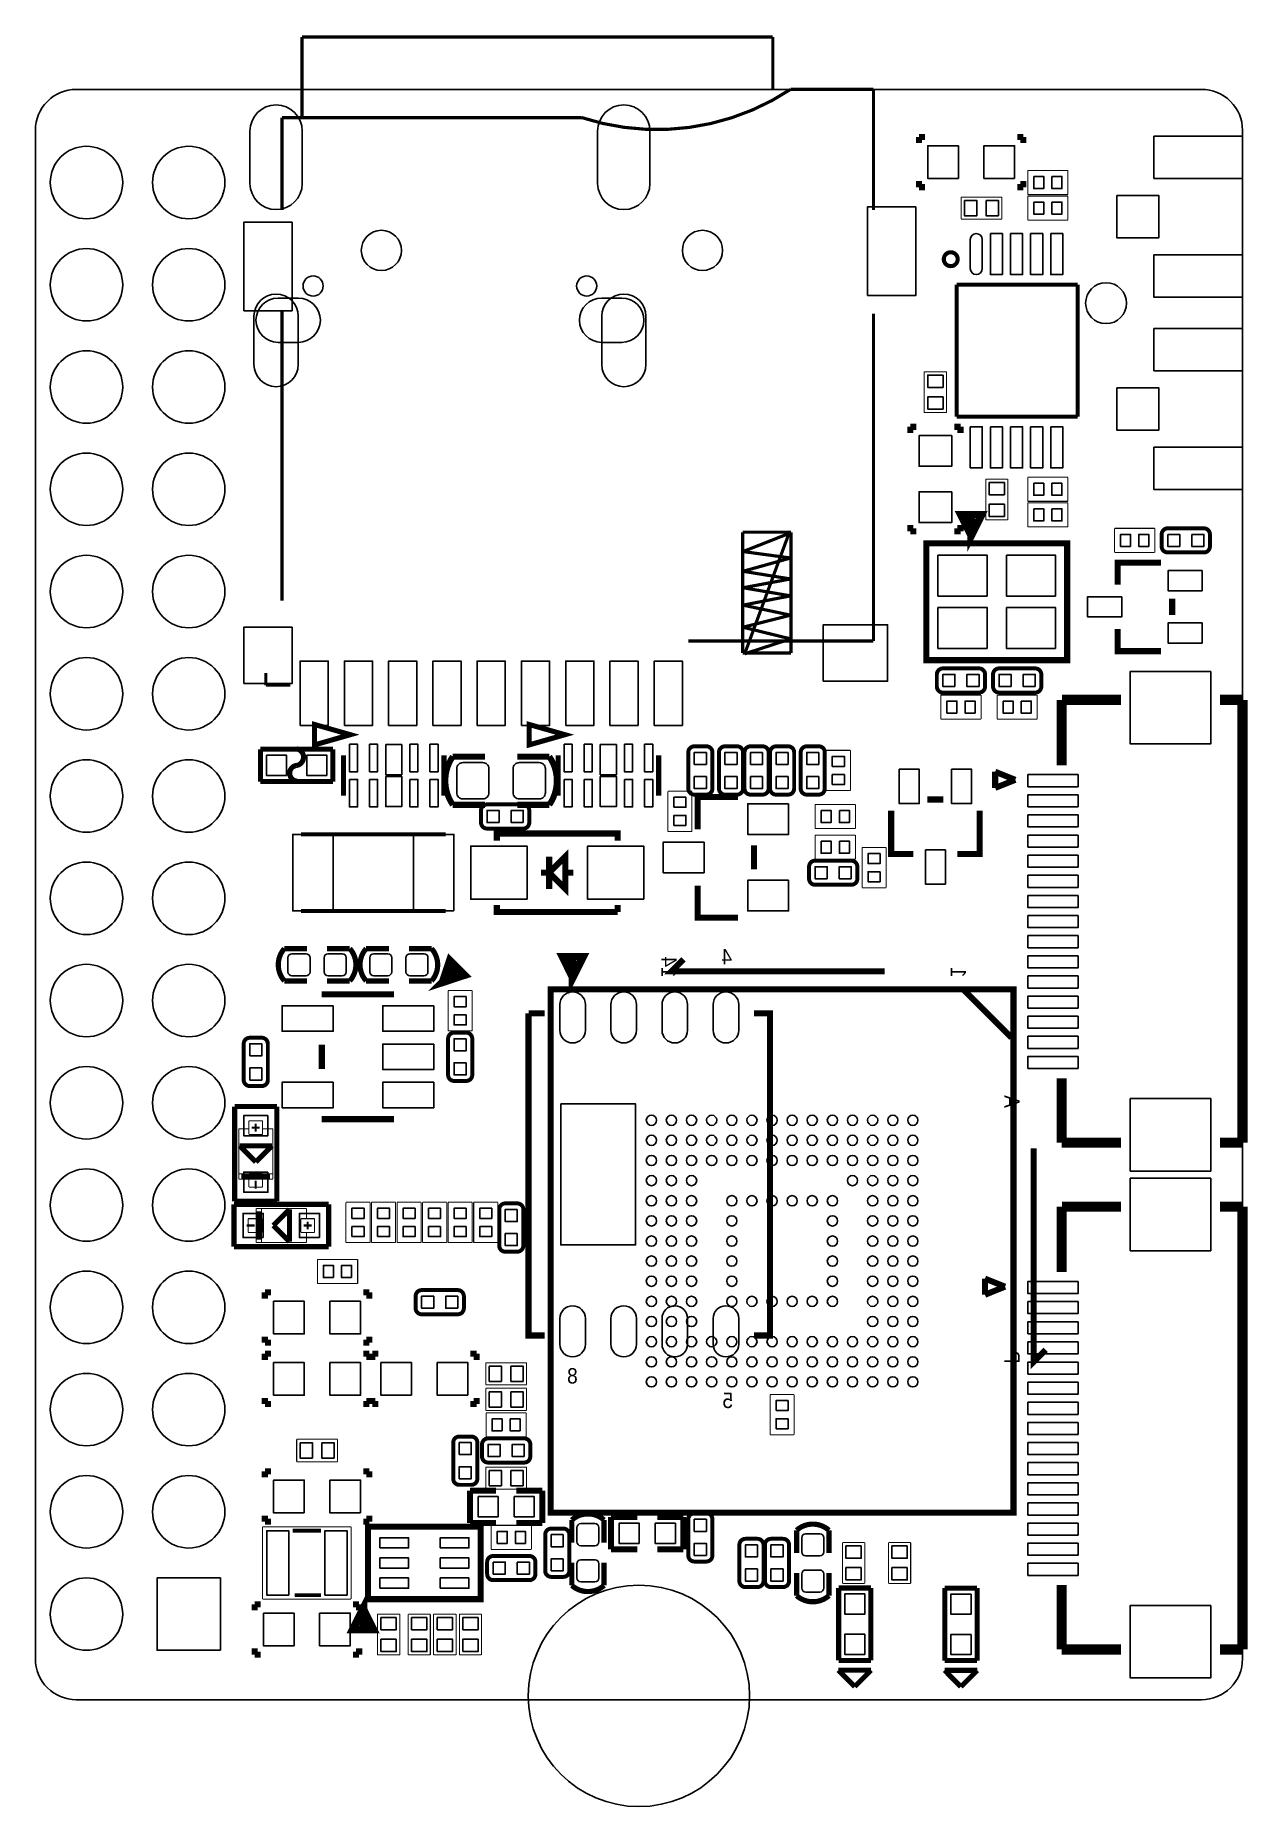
# Model space of a CAD drawing. Extents: x 269.9 to 300, y 285.8 to 329.8.
import ezdxf

# ---------------------------------------------------------------- set-up
doc = ezdxf.new("R2010")
doc.units = 0
for name, color, linetype in [('BG_OUTLINE', 5, 'CONTINUOUS'), ('PG_SILKSCREEN_BOTTOM', 171, 'CONTINUOUS'), ('PIN_BOTTOM', 150, 'CONTINUOUS')]:
    doc.layers.add(name, color=color, linetype=linetype)

msp = doc.modelspace()

# ---------------------------------------------------------------- texts
at = {"layer": 'PG_SILKSCREEN_BOTTOM', "text_generation_flag": 2, "width": 0.929333}
for s, p in [('4', (287.1724, 306.7177)), ('8', (283.337, 296.3037)), ('5', (287.1978, 295.6941))]:
    msp.add_text(s, height=0.381, dxfattribs=at).set_placement(p)
for s, p in [('14', (285.419038, 306.3875)), ('1', (292.608, 306.3875)), ('A', (293.9415, 303.149)), ('P', (293.9415, 296.799))]:
    msp.add_text(s, height=0.381, rotation=270, dxfattribs=at).set_placement(p)

# ---------------------------------------------------------------- linework, layer by layer
at = {"layer": 'BG_OUTLINE'}
msp.add_lwpolyline([(299.858938, 327.433686), (299.858938, 289.465766, -0.414214), (298.842938, 288.449766), (270.874998, 288.449766, -0.414214), (269.858998, 289.465766), (269.858998, 327.433686, -0.414214), (270.874998, 328.449686), (298.842938, 328.449686, -0.414214)], format="xyb", close=True, dxfattribs=at)
at = {"layer": 'PG_SILKSCREEN_BOTTOM'}
for points, const_width in [([(288.18586, 329.750166), (276.48662, 329.750166)], 0.07874), ([(276.48662, 329.750166), (276.48662, 327.789286)], 0.07874), ([(288.18586, 328.459846), (288.18586, 329.750166)], 0.07874), ([(290.68776, 325.449946), (290.68776, 328.449686)], 0.07874), ([(283.43606, 327.748646), (275.98624, 327.748646)], 0.07874), ([(275.98624, 327.748646), (275.98624, 325.449946)], 0.07874), ([(291.81806, 327.26884), (291.81806, 327.11644)], 0.1524), ([(291.97046, 327.26884), (291.81806, 327.26884)], 0.1524), ([(294.26154, 327.26884), (294.41394, 327.26884)], 0.1524), ([(294.41394, 327.26884), (294.41394, 327.11644)], 0.1524), ([(295.52138, 326.43572), (294.52062, 326.43572)], 0.0254), ([(294.52062, 326.43572), (294.52062, 325.83628)], 0.0254), ([(295.52138, 325.83628), (295.52138, 326.43572)], 0.0254), ([(291.81806, 326.01916), (291.81806, 326.17156)], 0.1524), ([(291.97046, 326.01916), (291.81806, 326.01916)], 0.1524), ([(294.26154, 326.01916), (294.41394, 326.01916)], 0.1524), ([(294.41394, 326.01916), (294.41394, 326.17156)], 0.1524), ([(293.878, 325.77532), (292.86454, 325.77532)], 0.0254), ([(292.86454, 325.77532), (292.86454, 325.22668)], 0.0254), ([(293.878, 325.22668), (293.878, 325.77532)], 0.0254), ([(294.52062, 325.83628), (295.52138, 325.83628)], 0.0254), ([(295.52138, 325.80072), (294.52062, 325.80072)], 0.0254), ([(294.52062, 325.80072), (294.52062, 325.20128)], 0.0254), ([(295.52138, 325.20128), (295.52138, 325.80072)], 0.0254), ([(292.86454, 325.22668), (293.878, 325.22668)], 0.0254), ([(294.52062, 325.20128), (295.52138, 325.20128)], 0.0254), ([(292.75786, 323.596), (295.76014, 323.596)], 0.1016), ([(292.75786, 320.31686), (292.75786, 323.596)], 0.1016), ([(295.76014, 323.596), (295.76014, 320.31686)], 0.1016), ([(275.98624, 322.948046), (275.98624, 315.749686)], 0.07874), ([(290.68776, 322.879466), (290.68776, 314.748926)], 0.07874), ([(291.9476, 321.437), (291.9476, 320.421)], 0.0254), ([(292.5064, 321.437), (291.9476, 321.437)], 0.0254), ([(292.5064, 320.421), (292.5064, 321.437)], 0.0254), ([(291.9476, 320.421), (292.5064, 320.421)], 0.0254), ([(295.76014, 320.31686), (292.75786, 320.31686)], 0.1016), ([(291.60216, 320.06794), (291.75456, 320.06794)], 0.1524), ([(291.60216, 319.91554), (291.60216, 320.06794)], 0.1524), ([(292.85184, 320.06794), (292.69944, 320.06794)], 0.1524), ([(292.85184, 319.91554), (292.85184, 320.06794)], 0.1524), ([(293.47668, 318.76746), (293.47668, 317.754)], 0.0254), ([(294.02532, 318.76746), (293.47668, 318.76746)], 0.0254), ([(294.02532, 317.754), (294.02532, 318.76746)], 0.0254), ([(295.52138, 318.81572), (294.52062, 318.81572)], 0.0254), ([(294.52062, 318.81572), (294.52062, 318.21628)], 0.0254), ([(295.52138, 318.21628), (295.52138, 318.81572)], 0.0254), ([(294.52062, 318.21628), (295.52138, 318.21628)], 0.0254), ([(295.52138, 318.18072), (294.52062, 318.18072)], 0.0254), ([(294.52062, 318.18072), (294.52062, 317.58128)], 0.0254), ([(295.52138, 317.58128), (295.52138, 318.18072)], 0.0254), ([(291.60216, 317.62446), (291.60216, 317.47206)], 0.1524), ([(293.11727, 317.37681), (292.86581, 317.87719), (293.36619, 317.87719), (293.11727, 317.37681), (293.11727, 317.77559)], 0.20066), ([(292.85184, 317.62446), (292.85184, 317.47206)], 0.1524), ([(293.47668, 317.754), (294.02532, 317.754)], 0.0254), ([(288.63798, 317.448946), (287.43656, 317.448946)], 0.07874), ([(287.43656, 317.448946), (287.43656, 314.449206)], 0.07874), ([(287.44672, 316.968886), (288.58718, 317.418466)], 0.07874), ([(288.58718, 317.418466), (287.48736, 314.428886)], 0.07874), ([(288.63798, 314.449206), (288.63798, 317.448946)], 0.07874), ([(291.60216, 317.47206), (291.75456, 317.47206)], 0.1524), ([(294.10152, 314.27166), (295.50106, 314.27166), (295.50106, 317.17234), (292.00094, 317.17234), (292.00094, 314.27166), (294.10152, 314.27166)], 0.1524), ([(292.85184, 317.47206), (292.69944, 317.47206)], 0.1524), ([(294.52062, 317.58128), (295.52138, 317.58128)], 0.0254), ([(297.68038, 317.54572), (296.67962, 317.54572)], 0.0254), ([(296.67962, 317.54572), (296.67962, 316.94628)], 0.0254), ([(297.68038, 316.94628), (297.68038, 317.54572)], 0.0254), ([(288.62782, 316.808866), (287.44672, 316.968886)], 0.07874), ([(287.44672, 316.478666), (288.62782, 316.808866)], 0.07874), ([(296.67962, 316.94628), (297.68038, 316.94628)], 0.0254), ([(297.83532, 316.69482), (296.75836, 316.69482), (296.75836, 316.14364)], 0.1524), ([(288.62782, 316.288166), (287.44672, 316.478666)], 0.07874), ([(287.44672, 316.069726), (288.62782, 316.288166)], 0.07874), ([(288.62782, 315.869066), (287.44672, 316.069726)], 0.07874), ([(287.44672, 315.637926), (288.62782, 315.869066)], 0.07874), ([(288.62782, 315.389006), (287.44672, 315.637926)], 0.07874), ([(298.10964, 315.39434), (298.10964, 315.79566)], 0.1524), ([(287.44672, 315.089286), (288.62782, 315.389006)], 0.07874), ([(288.62782, 314.799726), (287.44672, 315.089286)], 0.07874), ([(297.83532, 314.49518), (296.75836, 314.49518), (296.75836, 315.04636)], 0.1524), ([(290.68776, 314.748926), (286.08782, 314.748926)], 0.07874), ([(287.48736, 314.428886), (288.62782, 314.799726)], 0.07874), ([(287.43656, 314.449206), (288.63798, 314.449206)], 0.07874), ([(275.58746, 313.948826), (275.58746, 313.649106)], 0.07874), ([(275.58746, 313.649106), (276.19706, 313.649106)], 0.07874), ([(293.36238, 313.40552), (292.36162, 313.40552)], 0.0254), ([(292.36162, 313.40552), (292.36162, 312.80608)], 0.0254), ([(293.36238, 312.80608), (293.36238, 313.40552)], 0.0254), ([(294.75938, 313.405266), (293.75862, 313.405266)], 0.0254), ([(293.75862, 313.405266), (293.75862, 312.806334)], 0.0254), ([(294.75938, 312.806334), (294.75938, 313.405266)], 0.0254), ([(295.365678, 313.285124), (295.365678, 311.659524)], 0.254), ([(296.838878, 313.285124), (295.370758, 313.285124)], 0.254), ([(299.858938, 313.285124), (299.300138, 313.285124)], 0.254), ([(299.858938, 313.285124), (299.858938, 302.286924)], 0.254), ([(292.36162, 312.80608), (293.36238, 312.80608)], 0.0254), ([(293.75862, 312.806334), (294.75938, 312.806334)], 0.0254), ([(277.6855, 312.42), (276.7965, 312.166), (276.7965, 312.674), (277.6855, 312.42)], 0.127), ([(283.0195, 312.42), (282.1305, 312.166), (282.1305, 312.674), (283.0195, 312.42)], 0.127), ([(275.45284, 312.05932), (277.25116, 312.05932)], 0.127), ([(275.45284, 311.25668), (275.45284, 312.05932)], 0.127), ([(277.25116, 312.05932), (277.25116, 311.25668)], 0.127), ([(277.51532, 310.90362), (277.51532, 311.90438)], 0.127), ([(280.01468, 310.90362), (280.01468, 311.90438)], 0.127), ([(280.23312, 311.87644), (281.03068, 311.87644)], 0.14986), ([(282.63088, 311.87644), (281.83332, 311.87644)], 0.14986), ([(282.84932, 310.90362), (282.84932, 311.90438)], 0.127), ([(285.34868, 310.90362), (285.34868, 311.90438)], 0.127), ([(290.11372, 312.03138), (289.51428, 312.03138)], 0.0254), ([(289.51428, 312.03138), (289.51428, 311.03062)], 0.0254), ([(290.11372, 311.03062), (290.11372, 312.03138)], 0.0254), ([(293.712138, 311.098184), (293.712138, 311.499504)], 0.14986), ([(294.212518, 311.298844), (293.712138, 311.499504)], 0.14986), ([(277.25116, 311.25668), (275.45284, 311.25668)], 0.127), ([(293.712138, 311.098184), (294.212518, 311.298844)], 0.14986), ([(286.17672, 311.01538), (285.57728, 311.01538)], 0.0254), ([(285.57728, 311.01538), (285.57728, 310.01462)], 0.0254), ([(286.17672, 310.01462), (286.17672, 311.01538)], 0.0254), ([(286.319976, 310.072024), (286.319976, 310.872124), (287.319974, 310.872124)], 0.150114), ([(290.23818, 310.68772), (289.23742, 310.68772)], 0.0254), ([(289.23742, 310.68772), (289.23742, 310.08828)], 0.0254), ([(289.51428, 311.03062), (290.11372, 311.03062)], 0.0254), ([(290.23818, 310.08828), (290.23818, 310.68772)], 0.0254), ([(291.12718, 310.53532), (291.12718, 309.45836), (291.67836, 309.45836)], 0.1524), ([(292.42766, 310.80964), (292.02634, 310.80964)], 0.1524), ([(293.32682, 310.53532), (293.32682, 309.45836), (292.77564, 309.45836)], 0.1524), ([(280.05786, 309.94096), (276.45614, 309.94096)], 0.09906), ([(281.32786, 309.7911), (281.32786, 309.96636), (284.33014, 309.96636), (284.33014, 309.7911)], 0.1524), ([(285.57728, 310.01462), (286.17672, 310.01462)], 0.0254), ([(287.720024, 309.671974), (287.720024, 309.072026)], 0.150114), ([(289.23742, 310.08828), (290.23818, 310.08828)], 0.0254), ([(290.23818, 309.92572), (289.23742, 309.92572)], 0.0254), ([(289.23742, 309.92572), (289.23742, 309.32628)], 0.0254), ([(290.23818, 309.32628), (290.23818, 309.92572)], 0.0254), ([(282.62834, 308.991), (283.02966, 309.39232), (283.02966, 308.58968), (282.62834, 308.991)], 0.1524), ([(282.62834, 309.39232), (282.62834, 308.58968)], 0.1524), ([(289.23742, 309.32628), (290.23818, 309.32628)], 0.0254), ([(290.40328, 309.61838), (290.40328, 308.61762)], 0.0254), ([(291.00272, 309.61838), (290.40328, 309.61838)], 0.0254), ([(291.00272, 308.61762), (291.00272, 309.61838)], 0.0254), ([(282.62834, 308.991), (282.42768, 308.991)], 0.1524), ([(283.23032, 308.991), (283.02966, 308.991)], 0.1524), ([(287.319974, 307.871876), (286.319976, 307.871876), (286.319976, 308.671976)], 0.150114), ([(290.40328, 308.61762), (291.00272, 308.61762)], 0.0254), ([(280.05786, 308.04104), (276.45614, 308.04104)], 0.09906), ([(284.33014, 308.01564), (281.32786, 308.01564), (281.32786, 308.1909)], 0.1524), ([(284.33014, 308.1909), (284.33014, 308.01564)], 0.1524), ([(276.0472, 307.10632), (276.61108, 307.10632)], 0.12954), ([(277.6728, 307.10632), (277.10892, 307.10632)], 0.12954), ([(279.984962, 306.275994), (280.160984, 306.803806), (280.514806, 306.449984), (279.984962, 306.275994), (280.267156, 306.557934)], 0.20066), ([(283.21508, 306.39766), (282.96616, 306.89804), (283.464, 306.89804), (283.21508, 306.39766), (283.21508, 306.79898)], 0.20066), ([(290.96716, 306.54244), (285.66618, 306.54244), (285.9659, 306.84216)], 0.1524), ([(278.0792, 306.30368), (278.64308, 306.30368)], 0.12954), ([(279.7048, 306.30368), (279.14092, 306.30368)], 0.12954), ([(276.97684, 305.9684), (278.77516, 305.9684)], 0.1524), ([(280.11628, 306.06238), (280.11628, 305.06162)], 0.0254), ([(280.71572, 306.06238), (280.11628, 306.06238)], 0.0254), ([(280.71572, 305.06162), (280.71572, 306.06238)], 0.0254), ([(294.16756, 306.09286), (294.16756, 293.09314), (282.66644, 293.09314), (282.66644, 306.09286), (294.16756, 306.09286)], 0.1524), ([(292.91788, 306.09286), (294.11676, 304.89398)], 0.1524), ([(282.11526, 305.4985), (282.51404, 305.4985)], 0.1524), ([(282.51404, 297.4975), (282.11526, 297.4975), (282.11526, 305.4985)], 0.1524), ([(287.71596, 305.4985), (288.11474, 305.4985), (288.11474, 297.4975), (287.71596, 297.4975)], 0.1524), ([(280.11628, 305.06162), (280.71572, 305.06162)], 0.0254), ([(276.97684, 304.11928), (276.97684, 304.71872)], 0.1524), ([(295.365678, 303.887124), (295.365678, 302.286924)], 0.254), ([(274.81022, 300.82998), (274.81022, 303.18202)], 0.127), ([(274.81022, 303.18202), (275.86178, 303.18202)], 0.127), ([(275.86178, 303.18202), (275.86178, 300.82998)], 0.127), ([(275.50618, 302.8315), (275.16582, 302.8315)], 0.0254), ([(275.16582, 302.8315), (275.16582, 302.49114)], 0.0254), ([(275.23694, 302.66132), (275.43506, 302.66132)], 0.0508), ([(275.336, 302.76038), (275.336, 302.55972)], 0.0508), ([(275.50618, 302.49114), (275.50618, 302.8315)], 0.0254), ([(278.77516, 302.8696), (276.97684, 302.8696)], 0.1524), ([(275.336, 301.80534), (274.93468, 302.20666)], 0.127), ([(274.93468, 302.20666), (275.73732, 302.20666)], 0.127), ([(275.16582, 302.63084), (274.91182, 302.63084)], 0.0254), ([(274.91182, 302.63084), (274.91182, 301.38116)], 0.0254), ([(275.16582, 302.49114), (275.50618, 302.49114)], 0.0254), ([(275.73732, 302.20666), (275.336, 301.80534)], 0.127), ([(275.50618, 302.63084), (275.76018, 302.63084)], 0.0254), ([(275.76018, 302.63084), (275.76018, 301.38116)], 0.0254), ([(296.838878, 302.286924), (295.365678, 302.286924)], 0.254), ([(299.858938, 302.286924), (299.300138, 302.286924)], 0.254), ([(294.66794, 302.14316), (294.66794, 296.84218), (294.96766, 297.1419)], 0.1524), ([(275.76018, 301.51324), (274.91182, 301.51324)], 0.0254), ([(274.91182, 301.51324), (274.91182, 301.38116)], 0.0254), ([(274.91182, 301.38116), (275.76018, 301.38116)], 0.0254), ([(274.91182, 301.38116), (275.16582, 301.38116)], 0.0254), ([(274.9804, 301.4472), (275.6916, 301.4472)], 0.127), ([(275.50618, 301.52086), (275.16582, 301.52086)], 0.0254), ([(275.16582, 301.52086), (275.16582, 301.1805)], 0.0254), ([(275.336, 301.34306), (275.336, 301.14494)], 0.0508), ([(275.50618, 301.1805), (275.50618, 301.52086)], 0.0254), ([(275.76018, 301.38116), (275.50618, 301.38116)], 0.0254), ([(275.76018, 301.38116), (275.76018, 301.51324)], 0.0254), ([(275.16582, 301.1805), (275.50618, 301.1805)], 0.0254), ([(274.79498, 299.70222), (274.79498, 300.75378)], 0.127), ([(274.79498, 300.75378), (277.14702, 300.75378)], 0.127), ([(275.86178, 300.82998), (274.81022, 300.82998)], 0.127), ([(275.47824, 300.65218), (275.34616, 300.65218)], 0.0254), ([(275.34616, 300.65218), (275.34616, 299.80382)], 0.0254), ([(276.59584, 300.65218), (275.34616, 300.65218)], 0.0254), ([(275.34616, 300.65218), (275.34616, 300.39818)], 0.0254), ([(275.4122, 300.5836), (275.4122, 299.8724)], 0.127), ([(275.47824, 299.80382), (275.47824, 300.65218)], 0.0254), ([(275.77034, 300.228), (276.17166, 300.62932)], 0.127), ([(276.17166, 300.62932), (276.17166, 299.82668)], 0.127), ([(276.59584, 300.39818), (276.59584, 300.65218)], 0.0254), ([(277.14702, 300.75378), (277.14702, 299.70222)], 0.127), ([(278.17572, 300.80458), (277.57628, 300.80458)], 0.0254), ([(277.57628, 300.80458), (277.57628, 299.80382)], 0.0254), ([(278.17572, 299.80382), (278.17572, 300.80458)], 0.0254), ([(278.81072, 300.80458), (278.21128, 300.80458)], 0.0254), ([(278.21128, 300.80458), (278.21128, 299.80382)], 0.0254), ([(278.81072, 299.80382), (278.81072, 300.80458)], 0.0254), ([(278.84628, 300.80458), (278.84628, 299.80382)], 0.0254), ([(279.44572, 300.80458), (278.84628, 300.80458)], 0.0254), ([(279.44572, 299.80382), (279.44572, 300.80458)], 0.0254), ([(279.48128, 300.80458), (279.48128, 299.80382)], 0.0254), ([(280.08072, 300.80458), (279.48128, 300.80458)], 0.0254), ([(280.08072, 299.80382), (280.08072, 300.80458)], 0.0254), ([(280.11628, 300.80458), (280.11628, 299.80382)], 0.0254), ([(280.71572, 300.80458), (280.11628, 300.80458)], 0.0254), ([(280.71572, 299.80382), (280.71572, 300.80458)], 0.0254), ([(280.75128, 300.80458), (280.75128, 299.80382)], 0.0254), ([(281.35072, 300.80458), (280.75128, 300.80458)], 0.0254), ([(281.35072, 299.80382), (281.35072, 300.80458)], 0.0254), ([(295.365678, 300.695106), (295.365678, 299.069506)], 0.254), ([(296.838878, 300.695106), (295.370758, 300.695106)], 0.254), ([(299.858938, 300.695106), (299.300138, 300.695106)], 0.254), ([(299.858938, 300.695106), (299.858938, 289.696906)], 0.254), ([(275.30806, 300.228), (275.10994, 300.228)], 0.0508), ([(275.48586, 300.39818), (275.1455, 300.39818)], 0.0254), ([(275.1455, 300.39818), (275.1455, 300.05782)], 0.0254), ([(275.1455, 300.05782), (275.48586, 300.05782)], 0.0254), ([(275.34616, 299.80382), (275.34616, 300.05782)], 0.0254), ([(275.48586, 300.05782), (275.48586, 300.39818)], 0.0254), ([(276.17166, 299.82668), (275.77034, 300.228)], 0.127), ([(276.7965, 300.39818), (276.45614, 300.39818)], 0.0254), ([(276.45614, 300.39818), (276.45614, 300.05782)], 0.0254), ([(276.45614, 300.05782), (276.7965, 300.05782)], 0.0254), ([(276.72538, 300.228), (276.52472, 300.228)], 0.0508), ([(276.59584, 300.05782), (276.59584, 299.80382)], 0.0254), ([(276.62632, 300.32706), (276.62632, 300.12894)], 0.0508), ([(276.7965, 300.05782), (276.7965, 300.39818)], 0.0254), ([(277.14702, 299.70222), (274.79498, 299.70222)], 0.127), ([(275.34616, 299.80382), (275.47824, 299.80382)], 0.0254), ([(276.59584, 299.80382), (275.34616, 299.80382)], 0.0254), ([(277.57628, 299.80382), (278.17572, 299.80382)], 0.0254), ([(278.21128, 299.80382), (278.81072, 299.80382)], 0.0254), ([(278.84628, 299.80382), (279.44572, 299.80382)], 0.0254), ([(279.48128, 299.80382), (280.08072, 299.80382)], 0.0254), ([(280.11628, 299.80382), (280.71572, 299.80382)], 0.0254), ([(280.75128, 299.80382), (281.35072, 299.80382)], 0.0254), ([(277.86838, 299.38472), (276.86762, 299.38472)], 0.0254), ([(276.86762, 299.38472), (276.86762, 298.78528)], 0.0254), ([(277.86838, 298.78528), (277.86838, 299.38472)], 0.0254), ([(276.86762, 298.78528), (277.86838, 298.78528)], 0.0254), ([(293.458138, 298.508166), (293.458138, 298.909486)], 0.14986), ([(293.958518, 298.708826), (293.458138, 298.909486)], 0.14986), ([(293.458138, 298.508166), (293.958518, 298.708826)], 0.14986), ([(275.56206, 298.56684), (275.56206, 298.41444)], 0.1524), ([(275.71446, 298.56684), (275.56206, 298.56684)], 0.1524), ([(278.00554, 298.56684), (278.15794, 298.56684)], 0.1524), ([(278.15794, 298.56684), (278.15794, 298.41444)], 0.1524), ([(275.56206, 297.31716), (275.56206, 297.46956)], 0.1524), ([(278.15794, 297.31716), (278.15794, 297.46956)], 0.1524), ([(275.714206, 297.31716), (275.56206, 297.31716)], 0.1524), ([(275.562314, 297.04284), (275.562314, 296.89044)], 0.1524), ([(275.714714, 297.04284), (275.562314, 297.04284)], 0.1524), ([(278.00554, 297.31716), (278.15794, 297.31716)], 0.1524), ([(278.00554, 297.04284), (278.15794, 297.04284)], 0.1524), ([(278.15794, 297.04284), (278.15794, 296.89044)], 0.1524), ([(278.22906, 297.04284), (278.22906, 296.89044)], 0.1524), ([(278.38146, 297.04284), (278.22906, 297.04284)], 0.1524), ([(280.672286, 297.04284), (280.824686, 297.04284)], 0.1524), ([(280.824686, 297.04284), (280.824686, 296.89044)], 0.1524), ([(282.067, 296.81932), (281.05354, 296.81932)], 0.0254), ([(281.05354, 296.81932), (281.05354, 296.27068)], 0.0254), ([(282.067, 296.27068), (282.067, 296.81932)], 0.0254), ([(281.05354, 296.27068), (282.067, 296.27068)], 0.0254), ([(282.067, 296.184066), (281.05354, 296.184066)], 0.0254), ([(281.05354, 296.184066), (281.05354, 295.63568)], 0.0254), ([(282.067, 295.63568), (282.067, 296.184066)], 0.0254), ([(275.562314, 295.79316), (275.562314, 295.94556)], 0.1524), ([(275.714714, 295.79316), (275.562314, 295.79316)], 0.1524), ([(278.00554, 295.79316), (278.15794, 295.79316)], 0.1524), ([(278.15794, 295.79316), (278.15794, 295.94556)], 0.1524), ([(278.22906, 295.79316), (278.22906, 295.94556)], 0.1524), ([(278.38146, 295.79316), (278.22906, 295.79316)], 0.1524), ([(280.672286, 295.79316), (280.824686, 295.79316)], 0.1524), ([(280.824686, 295.79316), (280.824686, 295.94556)], 0.1524), ([(281.05354, 295.63568), (282.067, 295.63568)], 0.0254), ([(288.71672, 296.02938), (288.11728, 296.02938)], 0.0254), ([(288.11728, 296.02938), (288.11728, 295.02862)], 0.0254), ([(288.71672, 295.02862), (288.71672, 296.02938)], 0.0254), ([(282.05938, 295.574466), (281.05862, 295.574466)], 0.0254), ([(281.05862, 295.574466), (281.05862, 294.97528)], 0.0254), ([(282.05938, 294.97528), (282.05938, 295.574466)], 0.0254), ([(277.368, 294.9194), (276.352, 294.9194)], 0.0254), ([(276.352, 294.9194), (276.352, 294.3606)], 0.0254), ([(277.368, 294.3606), (277.368, 294.9194)], 0.0254), ([(281.05862, 294.97528), (282.05938, 294.97528)], 0.0254), ([(288.11728, 295.02862), (288.71672, 295.02862)], 0.0254), ([(276.352, 294.3606), (277.368, 294.3606)], 0.0254), ([(275.56206, 294.12184), (275.56206, 293.96944)], 0.1524), ([(275.71446, 294.12184), (275.56206, 294.12184)], 0.1524), ([(278.00554, 294.12184), (278.15794, 294.12184)], 0.1524), ([(278.15794, 294.12184), (278.15794, 293.96944)], 0.1524), ([(282.067, 294.22852), (281.05354, 294.22852)], 0.0254), ([(281.05354, 294.22852), (281.05354, 293.67988)], 0.0254), ([(282.067, 293.67988), (282.067, 294.22852)], 0.0254), ([(280.65984, 292.84168), (280.65984, 293.64432)], 0.14986), ([(280.65984, 293.64432), (281.31008, 293.64432)], 0.14986), ([(281.05354, 293.67988), (282.067, 293.67988)], 0.0254), ([(282.45816, 293.64432), (281.80792, 293.64432)], 0.14986), ([(282.45816, 292.84168), (282.45816, 293.64432)], 0.14986), ([(275.56206, 292.87216), (275.56206, 293.02456)], 0.1524), ([(278.15794, 292.87216), (278.15794, 293.02456)], 0.1524), ([(284.81528, 292.98392), (284.16504, 292.98392)], 0.14986), ([(284.16504, 292.98392), (284.16504, 292.18128)], 0.14986), ([(285.31312, 292.98392), (285.96336, 292.98392)], 0.14986), ([(285.96336, 292.98392), (285.96336, 292.18128)], 0.14986), ([(275.71446, 292.87216), (275.56206, 292.87216)], 0.1524), ([(275.50618, 292.74516), (275.50618, 290.94684)], 0.0254), ([(277.70582, 292.74516), (275.50618, 292.74516)], 0.0254), ([(276.95652, 292.6461), (276.25548, 292.6461)], 0.09906), ([(277.70582, 290.94684), (277.70582, 292.74516)], 0.0254), ([(278.00554, 292.87216), (278.15794, 292.87216)], 0.1524), ([(278.12746, 291.0459), (278.12746, 292.74516), (280.92654, 292.74516), (280.92654, 290.94684), (278.12746, 290.94684), (278.12746, 291.0459)], 0.1524), ([(281.31008, 292.84168), (280.65984, 292.84168)], 0.14986), ([(282.18638, 292.78072), (281.18562, 292.78072)], 0.0254), ([(281.18562, 292.78072), (281.18562, 292.18128)], 0.0254), ([(281.80792, 292.84168), (282.45816, 292.84168)], 0.14986), ([(282.18638, 292.18128), (282.18638, 292.78072)], 0.0254), ([(283.99232, 292.9128), (283.99232, 292.34892)], 0.12954), ([(289.58032, 292.6588), (289.58032, 292.09492)], 0.12954), ([(281.18562, 292.18128), (282.18638, 292.18128)], 0.0254), ([(284.16504, 292.18128), (284.81528, 292.18128)], 0.14986), ([(285.96336, 292.18128), (285.31312, 292.18128)], 0.14986), ([(289.92068, 292.35146), (289.92068, 291.338)], 0.0254), ([(290.46932, 292.35146), (289.92068, 292.35146)], 0.0254), ([(290.46932, 291.338), (290.46932, 292.35146)], 0.0254), ([(291.06368, 292.35146), (291.06368, 291.338)], 0.0254), ([(291.61232, 292.35146), (291.06368, 292.35146)], 0.0254), ([(291.61232, 291.338), (291.61232, 292.35146)], 0.0254), ([(283.99232, 291.2872), (283.99232, 291.85108)], 0.12954), ([(289.58032, 291.0332), (289.58032, 291.59708)], 0.12954), ([(289.82162, 291.223954), (290.62426, 291.223954)], 0.127), ([(289.82162, 289.425634), (289.82162, 291.223954)], 0.127), ([(289.92068, 291.338), (290.46932, 291.338)], 0.0254), ([(290.62426, 291.223954), (290.62426, 289.425634)], 0.127), ([(291.06368, 291.338), (291.61232, 291.338)], 0.0254), ([(292.46068, 291.22116), (293.26332, 291.22116)], 0.127), ([(292.46068, 289.42284), (292.46068, 291.22116)], 0.127), ([(293.26332, 291.22116), (293.26332, 289.42284)], 0.127), ([(295.365678, 291.297106), (295.365678, 289.696906)], 0.254), ([(275.30806, 290.81984), (275.30806, 290.66744)], 0.1524), ([(275.46046, 290.81984), (275.30806, 290.81984)], 0.1524), ([(275.50618, 290.94684), (277.70582, 290.94684)], 0.0254), ([(276.30628, 291.0459), (276.95652, 291.0459)], 0.09906), ([(278.00427, 290.69919), (278.25319, 290.19881), (277.75281, 290.19881), (278.00427, 290.69919), (278.00427, 290.30041)], 0.20066), ([(277.75154, 290.81984), (277.90394, 290.81984)], 0.1524), ([(277.90394, 290.81984), (277.90394, 290.66744)], 0.1524), ([(278.3586, 290.576), (278.3586, 289.56)], 0.0254), ([(278.9174, 290.576), (278.3586, 290.576)], 0.0254), ([(278.9174, 289.56), (278.9174, 290.576)], 0.0254), ([(279.12568, 290.57346), (279.12568, 289.56)], 0.0254), ([(279.67432, 290.57346), (279.12568, 290.57346)], 0.0254), ([(279.67432, 289.56), (279.67432, 290.57346)], 0.0254), ([(279.7556, 290.576), (279.7556, 289.56)], 0.0254), ([(280.3144, 290.576), (279.7556, 290.576)], 0.0254), ([(280.3144, 289.56), (280.3144, 290.576)], 0.0254), ([(280.39568, 290.576), (280.39568, 289.56254)], 0.0254), ([(280.94432, 290.576), (280.39568, 290.576)], 0.0254), ([(280.94432, 289.56254), (280.94432, 290.576)], 0.0254), ([(275.30806, 289.57016), (275.30806, 289.72256)], 0.1524), ([(275.46046, 289.57016), (275.30806, 289.57016)], 0.1524), ([(277.75154, 289.57016), (277.90394, 289.57016)], 0.1524), ([(277.90394, 289.57016), (277.90394, 289.72256)], 0.1524), ([(278.3586, 289.56), (278.9174, 289.56)], 0.0254), ([(279.12568, 289.56), (279.67432, 289.56)], 0.0254), ([(279.7556, 289.56), (280.3144, 289.56)], 0.0254), ([(280.39568, 289.56254), (280.94432, 289.56254)], 0.0254), ([(290.62426, 289.425634), (289.82162, 289.425634)], 0.127), ([(296.838878, 289.696906), (295.365678, 289.696906)], 0.254), ([(299.858938, 289.696906), (299.300138, 289.696906)], 0.254), ([(290.22294, 288.775394), (289.81654, 289.181794)], 0.127), ([(289.81654, 289.181794), (290.62934, 289.181794)], 0.127), ([(290.62934, 289.181794), (290.22294, 288.775394)], 0.127), ([(292.862, 288.7726), (292.4556, 289.179)], 0.127), ([(292.4556, 289.179), (293.2684, 289.179)], 0.127), ([(293.26332, 289.42284), (292.46068, 289.42284)], 0.127), ([(293.2684, 289.179), (292.862, 288.7726)], 0.127)]:
    msp.add_lwpolyline(points, dxfattribs=dict(at, const_width=const_width))
for points, const_width in [([(290.68776, 328.449686), (288.62782, 328.449686, -0.228924), (283.43606, 327.748646)], 0.07874), ([(292.780466, 324.231, 1), (292.435534, 324.231, 1), (292.780466, 324.231)], 0.1016), ([(298.00042, 317.54572), (298.89958, 317.54572, -0.414761), (299.04944, 317.39586), (299.04944, 317.09614, -0.414761), (298.89958, 316.94628), (298.00042, 316.94628, -0.414761), (297.85056, 317.09614), (297.85056, 317.39586, -0.414761), (298.00042, 317.54572)], 0.09906), ([(293.31158, 313.46648), (292.41242, 313.46648, -0.414663), (292.26256, 313.61634), (292.26256, 313.91606, -0.414775), (292.41242, 314.06592), (293.31158, 314.06592, -0.414859), (293.46144, 313.91606), (293.46144, 313.61634, -0.414721), (293.31158, 313.46648)], 0.09906), ([(294.70858, 313.46648), (293.80942, 313.46648, -0.414694), (293.65956, 313.61634), (293.65956, 313.91606, -0.414806), (293.80942, 314.06592), (294.70858, 314.06592, -0.414828), (294.85844, 313.91606), (294.85844, 313.61634, -0.414716), (294.70858, 313.46648)], 0.09906), ([(276.352, 311.65546, 0.826801), (276.352, 312.06948)], 0.127), ([(281.03068, 310.67756), (280.23312, 310.67756, -0.312066), (280.23312, 311.87644)], 0.14986), ([(281.83332, 310.67756), (282.63088, 310.67756, 0.31207), (282.63088, 311.87644)], 0.14986), ([(286.68472, 311.98058), (286.68472, 311.08142, -0.414761), (286.53486, 310.93156), (286.23514, 310.93156, -0.414761), (286.08528, 311.08142), (286.08528, 311.98058, -0.414761), (286.23514, 312.13044), (286.53486, 312.13044, -0.414761), (286.68472, 311.98058)], 0.09906), ([(287.44672, 311.98058), (287.44672, 311.08142, -0.414761), (287.29686, 310.93156), (286.99714, 310.93156, -0.414761), (286.84728, 311.08142), (286.84728, 311.98058, -0.414761), (286.99714, 312.13044), (287.29686, 312.13044, -0.414761), (287.44672, 311.98058)], 0.09906), ([(288.08172, 311.98058), (288.08172, 311.08142, -0.41469), (287.93186, 310.93156), (287.63214, 310.93156, -0.414827), (287.48228, 311.08142), (287.48228, 311.98058, -0.41478), (287.63214, 312.13044), (287.93186, 312.13044, -0.414695), (288.08172, 311.98058)], 0.09906), ([(288.71672, 311.98058), (288.71672, 311.08142, -0.414761), (288.56686, 310.93156), (288.26714, 310.93156, -0.414761), (288.11728, 311.08142), (288.11728, 311.98058, -0.414761), (288.26714, 312.13044), (288.56686, 312.13044, -0.414761), (288.71672, 311.98058)], 0.09906), ([(289.47872, 311.98058), (289.47872, 311.08142, -0.414761), (289.32886, 310.93156), (289.02914, 310.93156, -0.414761), (288.87928, 311.08142), (288.87928, 311.98058, -0.414761), (289.02914, 312.13044), (289.32886, 312.13044, -0.414761), (289.47872, 311.98058)], 0.09906), ([(276.36216, 311.26684, -0.923173), (276.352, 311.65546)], 0.127), ([(281.98318, 310.08828), (281.08402, 310.08828, -0.414761), (280.93416, 310.23814), (280.93416, 310.53786, -0.414761), (281.08402, 310.68772), (281.98318, 310.68772, -0.414761), (282.13304, 310.53786), (282.13304, 310.23814, -0.414761), (281.98318, 310.08828)], 0.09906), ([(290.13658, 308.69128), (289.23742, 308.69128, -0.414761), (289.08756, 308.84114), (289.08756, 309.14086, -0.414761), (289.23742, 309.29072), (290.13658, 309.29072, -0.414761), (290.28644, 309.14086), (290.28644, 308.84114, -0.414761), (290.13658, 308.69128)], 0.09906), ([(276.61108, 306.30368), (276.0472, 306.30368, -0.378833), (276.0472, 307.10632)], 0.12954), ([(277.10892, 306.30368), (277.6728, 306.30368, 0.378857), (277.6728, 307.10632)], 0.12954), ([(278.64308, 307.10632), (278.0792, 307.10632, 0.378845), (278.0792, 306.30368)], 0.12954), ([(279.14092, 307.10632), (279.7048, 307.10632, -0.378845), (279.7048, 306.30368)], 0.12954), ([(275.03628, 303.84242), (275.03628, 304.74158, -0.414769), (275.18614, 304.89144), (275.48586, 304.89144, -0.414781), (275.63572, 304.74158), (275.63572, 303.84242, -0.414753), (275.48586, 303.69256), (275.18614, 303.69256, -0.414741), (275.03628, 303.84242)], 0.09906), ([(280.71572, 304.86858), (280.71572, 303.96942, -0.414699), (280.56586, 303.81956), (280.26614, 303.81956, -0.41478), (280.11628, 303.96942), (280.11628, 304.86858, -0.414771), (280.26614, 305.01844), (280.56586, 305.01844, -0.414742), (280.71572, 304.86858)], 0.09906), ([(281.98572, 300.62678), (281.98572, 299.72762, -0.414644), (281.83586, 299.57776), (281.53614, 299.57776, -0.414768), (281.38628, 299.72762), (281.38628, 300.62678, -0.414878), (281.53614, 300.77664), (281.83586, 300.77664, -0.414728), (281.98572, 300.62678)], 0.09906), ([(280.35758, 298.02328), (279.45842, 298.02328, -0.414772), (279.30856, 298.17314), (279.30856, 298.47286, -0.414797), (279.45842, 298.62272), (280.35758, 298.62272, -0.414776), (280.50744, 298.47286), (280.50744, 298.17314, -0.414718), (280.35758, 298.02328)], 0.09906), ([(280.24328, 293.93642), (280.24328, 294.83558, -0.414761), (280.39314, 294.98544), (280.69286, 294.98544, -0.414761), (280.84272, 294.83558), (280.84272, 293.93642, -0.414761), (280.69286, 293.78656), (280.39314, 293.78656, -0.414761), (280.24328, 293.93642)], 0.09906), ([(282.008326, 294.34028), (281.109166, 294.34028, -0.41467), (280.959306, 294.49014), (280.959306, 294.78986, -0.414607), (281.109166, 294.93972), (282.008326, 294.93972, -0.414966), (282.15844, 294.78986), (282.15844, 294.49014, -0.415081), (282.008326, 294.34028)], 0.09906), ([(283.18968, 292.34892), (283.18968, 292.9128, -0.37884), (283.99232, 292.9128)], 0.12954), ([(286.08528, 292.03142), (286.08528, 292.93058, -0.414652), (286.23514, 293.08044), (286.53486, 293.08044, -0.414741), (286.68472, 292.93058), (286.68472, 292.03142, -0.414969), (286.53486, 291.88156), (286.23514, 291.88156, -0.414755), (286.08528, 292.03142)], 0.09906), ([(283.12872, 292.54958), (283.12872, 291.65042, -0.41469), (282.97886, 291.50056), (282.67914, 291.50056, -0.41482), (282.52928, 291.65042), (282.52928, 292.54958, -0.414831), (282.67914, 292.69944), (282.97886, 292.69944, -0.414702), (283.12872, 292.54958)], 0.09906), ([(288.77768, 292.09492), (288.77768, 292.6588, -0.378893), (289.58032, 292.6588)], 0.12954), ([(287.95472, 292.29558), (287.95472, 291.39642, -0.41492), (287.80486, 291.24656), (287.50514, 291.24656, -0.414743), (287.35528, 291.39642), (287.35528, 292.29558, -0.414602), (287.50514, 292.44544), (287.80486, 292.44544, -0.414779), (287.95472, 292.29558)], 0.09906), ([(288.58972, 292.29558), (288.58972, 291.39642, -0.41456), (288.43986, 291.24656), (288.139886, 291.24656, -0.414345), (287.99028, 291.39642), (287.99028, 292.29558, -0.414465), (288.139886, 292.44544), (288.43986, 292.44544, -0.41468), (288.58972, 292.29558)], 0.09906), ([(281.23642, 292.01872), (282.13558, 292.01872, -0.414761), (282.28544, 291.86886), (282.28544, 291.56914, -0.414761), (282.13558, 291.41928), (281.23642, 291.41928, -0.414761), (281.08656, 291.56914), (281.08656, 291.86886, -0.414761), (281.23642, 292.01872)], 0.09906), ([(283.18968, 291.85108), (283.18968, 291.2872, 0.378849), (283.99232, 291.2872)], 0.12954), ([(288.77768, 291.59708), (288.77768, 291.0332, 0.378796), (289.58032, 291.0332)], 0.12954)]:
    msp.add_lwpolyline(points, format="xyb", dxfattribs=dict(at, const_width=const_width))
at = {"layer": 'PIN_BOTTOM'}
for points in [[(275.19122, 326.112886), (275.19122, 327.413366, -1), (276.4917, 327.413366), (276.4917, 326.112886, -1)], [(283.8323, 326.112886), (283.8323, 327.413366, -1), (285.13278, 327.413366), (285.13278, 326.112886, -1)], [(293.39286, 323.99732), (293.39286, 324.71868, 1), (293.09314, 324.71868), (293.09314, 323.99732, 1)], [(275.29155, 321.613276), (275.29155, 322.814696, -1), (276.39137, 322.814696), (276.39137, 321.613276, -1)], [(283.93263, 321.613276), (283.93263, 322.814696, -1), (285.03245, 322.814696), (285.03245, 321.613276, -1)], [(276.39137, 322.164456), (275.89099, 322.164456, -1), (275.89099, 323.264276), (276.39137, 323.264276, -1)], [(284.43301, 322.164456), (283.93263, 322.164456, -1), (283.93263, 323.264276), (284.43301, 323.264276, -1)], [(280.48204, 311.72658), (280.97988, 311.72658, -0.417209), (281.13228, 311.57672), (281.13228, 310.97728, -0.417209), (280.97988, 310.82742), (280.48204, 310.82742, -0.417209), (280.32964, 310.97728), (280.32964, 311.57672, -0.417209)], [(281.88412, 311.72658), (282.38196, 311.72658, -0.417209), (282.53436, 311.57672), (282.53436, 310.97728, -0.417209), (282.38196, 310.82742), (281.88412, 310.82742, -0.417209), (281.73172, 310.97728), (281.73172, 311.57672, -0.417209)], [(276.68474, 306.88026), (276.68474, 306.52974, -0.412716), (276.58568, 306.43068), (276.23516, 306.43068, -0.412716), (276.1361, 306.52974), (276.1361, 306.88026, -0.412716), (276.23516, 306.97932), (276.58568, 306.97932, -0.412716)], [(277.5839, 306.88026), (277.5839, 306.52974, -0.412716), (277.48484, 306.43068), (277.13432, 306.43068, -0.412716), (277.03526, 306.52974), (277.03526, 306.88026, -0.412716), (277.13432, 306.97932), (277.48484, 306.97932, -0.412716)], [(278.1681, 306.52974), (278.1681, 306.88026, -0.412716), (278.26716, 306.97932), (278.61768, 306.97932, -0.412716), (278.71674, 306.88026), (278.71674, 306.52974, -0.412716), (278.61768, 306.43068), (278.26716, 306.43068, -0.412716)], [(279.06726, 306.52974), (279.06726, 306.88026, -0.412716), (279.16632, 306.97932), (279.51684, 306.97932, -0.412716), (279.6159, 306.88026), (279.6159, 306.52974, -0.412716), (279.51684, 306.43068), (279.16632, 306.43068, -0.412716)], [(283.5275, 305.0794), (283.5275, 305.7144, 1), (282.8925, 305.7144), (282.8925, 305.0794, 1)], [(284.7975, 305.0794), (284.7975, 305.7144, 1), (284.1625, 305.7144), (284.1625, 305.0794, 1)], [(286.0675, 305.0794), (286.0675, 305.7144, 1), (285.4325, 305.7144), (285.4325, 305.0794, 1)], [(287.3375, 305.0794), (287.3375, 305.7144, 1), (286.7025, 305.7144), (286.7025, 305.0794, 1)], [(283.5275, 297.2816), (283.5275, 297.9166, 1), (282.8925, 297.9166), (282.8925, 297.2816, 1)], [(284.7975, 297.2816), (284.7975, 297.9166, 1), (284.1625, 297.9166), (284.1625, 297.2816, 1)], [(286.0675, 297.2816), (286.0675, 297.9166, 1), (285.4325, 297.9166), (285.4325, 297.2816, 1)], [(287.3375, 297.2816), (287.3375, 297.9166, 1), (286.7025, 297.9166), (286.7025, 297.2816, 1)], [(283.76626, 292.27526), (283.41574, 292.27526, -0.412716), (283.31668, 292.37432), (283.31668, 292.72484, -0.412716), (283.41574, 292.8239), (283.76626, 292.8239, -0.412716), (283.86532, 292.72484), (283.86532, 292.37432, -0.412716)], [(289.35426, 292.02126), (289.00374, 292.02126, -0.412716), (288.90468, 292.12032), (288.90468, 292.47084, -0.412716), (289.00374, 292.5699), (289.35426, 292.5699, -0.412716), (289.45332, 292.47084), (289.45332, 292.12032, -0.412716)], [(283.76626, 291.3761), (283.41574, 291.3761, -0.412716), (283.31668, 291.47516), (283.31668, 291.82568, -0.412716), (283.41574, 291.92474), (283.76626, 291.92474, -0.412716), (283.86532, 291.82568), (283.86532, 291.47516, -0.412716)], [(289.35426, 291.1221), (289.00374, 291.1221, -0.412716), (288.90468, 291.22116), (288.90468, 291.57168, -0.412716), (289.00374, 291.67074), (289.35426, 291.67074, -0.412716), (289.45332, 291.57168), (289.45332, 291.22116, -0.412716)]]:
    msp.add_lwpolyline(points, format="xyb", close=True, dxfattribs=at)
for points in [[(292.7985, 326.2376), (292.7985, 327.0504), (292.0365, 327.0504), (292.0365, 326.2376)], [(294.1955, 326.2376), (294.1955, 327.0504), (293.4335, 327.0504), (293.4335, 326.2376)], [(297.659298, 327.288144), (297.659298, 326.239124), (299.858938, 326.239124), (299.858938, 327.288144)], [(294.67048, 326.28586), (294.67048, 325.98614), (294.9194, 325.98614), (294.9194, 326.28586)], [(295.1226, 326.28586), (295.1226, 325.98614), (295.37152, 325.98614), (295.37152, 326.28586)], [(292.94836, 325.6915), (292.94836, 325.3105), (293.25316, 325.3105), (293.25316, 325.6915)], [(293.48684, 325.6915), (293.48684, 325.3105), (293.79164, 325.3105), (293.79164, 325.6915)], [(294.67048, 325.65086), (294.67048, 325.35114), (294.9194, 325.35114), (294.9194, 325.65086)], [(295.1226, 325.65086), (295.1226, 325.35114), (295.37152, 325.35114), (295.37152, 325.65086)], [(296.733468, 325.812404), (296.733468, 324.763384), (297.782488, 324.763384), (297.782488, 325.812404)], [(275.038312, 322.950459), (276.238208, 322.950459), (276.238208, 325.150353), (275.038312, 325.150353)], [(290.537392, 323.328919), (291.737288, 323.328919), (291.737288, 325.528813), (290.537392, 325.528813)], [(293.59352, 324.86854), (293.59352, 323.84746), (293.89324, 323.84746), (293.89324, 324.86854)], [(294.0939, 324.86854), (294.0939, 323.84746), (294.39362, 323.84746), (294.39362, 324.86854)], [(294.59428, 324.86854), (294.59428, 323.84746), (294.894, 323.84746), (294.894, 324.86854)], [(295.09212, 324.86854), (295.09212, 323.84746), (295.39184, 323.84746), (295.39184, 324.86854)], [(297.659298, 324.336664), (297.659298, 323.287644), (299.858938, 323.287644), (299.858938, 324.336664)], [(297.659298, 322.51015), (297.659298, 321.46113), (299.858938, 321.46113), (299.858938, 322.51015)], [(292.4175, 321.35064), (292.0365, 321.35064), (292.0365, 321.04584), (292.4175, 321.04584)], [(292.4175, 320.81216), (292.0365, 320.81216), (292.0365, 320.50736), (292.4175, 320.50736)], [(296.733468, 321.03441), (296.733468, 319.98539), (297.782488, 319.98539), (297.782488, 321.03441)], [(292.6334, 319.8495), (291.8206, 319.8495), (291.8206, 319.0875), (292.6334, 319.0875)], [(293.09314, 320.06794), (293.09314, 319.04686), (293.39286, 319.04686), (293.39286, 320.06794)], [(293.59352, 320.06794), (293.59352, 319.04686), (293.89324, 319.04686), (293.89324, 320.06794)], [(294.0939, 320.06794), (294.0939, 319.04686), (294.39362, 319.04686), (294.39362, 320.06794)], [(294.59428, 320.06794), (294.59428, 319.04686), (294.894, 319.04686), (294.894, 320.06794)], [(295.09212, 320.06794), (295.09212, 319.04686), (295.39184, 319.04686), (295.39184, 320.06794)], [(297.659298, 319.55867), (297.659298, 318.50965), (299.858938, 318.50965), (299.858938, 319.55867)], [(293.9415, 318.68364), (293.5605, 318.68364), (293.5605, 318.37884), (293.9415, 318.37884)], [(294.67048, 318.66586), (294.67048, 318.36614), (294.9194, 318.36614), (294.9194, 318.66586)], [(295.1226, 318.66586), (295.1226, 318.36614), (295.37152, 318.36614), (295.37152, 318.66586)], [(292.6334, 318.4525), (291.8206, 318.4525), (291.8206, 317.6905), (292.6334, 317.6905)], [(293.9415, 318.14516), (293.5605, 318.14516), (293.5605, 317.84036), (293.9415, 317.84036)], [(294.67048, 318.03086), (294.67048, 317.73114), (294.9194, 317.73114), (294.9194, 318.03086)], [(295.1226, 318.03086), (295.1226, 317.73114), (295.37152, 317.73114), (295.37152, 318.03086)], [(297.0784, 317.09614), (297.0784, 317.39586), (296.82948, 317.39586), (296.82948, 317.09614)], [(297.53052, 317.09614), (297.53052, 317.39586), (297.2816, 317.39586), (297.2816, 317.09614)], [(298.00042, 317.39586), (298.00042, 317.09614), (298.30014, 317.09614), (298.30014, 317.39586)], [(298.59986, 317.39586), (298.59986, 317.09614), (298.89958, 317.09614), (298.89958, 317.39586)], [(292.2905, 316.88024), (292.2905, 315.86424), (293.5097, 315.86424), (293.5097, 316.88024)], [(293.9923, 316.88024), (293.9923, 315.86424), (295.2115, 315.86424), (295.2115, 316.88024)], [(298.86021, 316.49543), (298.00931, 316.49543), (298.00931, 315.99505), (298.86021, 315.99505)], [(292.2905, 315.57976), (292.2905, 314.56376), (293.5097, 314.56376), (293.5097, 315.57976)], [(293.9923, 315.57976), (293.9923, 314.56376), (295.2115, 314.56376), (295.2115, 315.57976)], [(296.85869, 315.84519), (296.00779, 315.84519), (296.00779, 315.34481), (296.85869, 315.34481)], [(275.038312, 313.688222), (276.238208, 313.688222), (276.238208, 315.08827), (275.038312, 315.08827)], [(289.438207, 313.749182), (291.038153, 313.749182), (291.038153, 315.14923), (289.438207, 315.14923)], [(298.86021, 315.19495), (298.00931, 315.19495), (298.00931, 314.69457), (298.86021, 314.69457)], [(276.438868, 312.648473), (277.138892, 312.648473), (277.138892, 314.248419), (276.438868, 314.248419)], [(277.538688, 312.648473), (278.238712, 312.648473), (278.238712, 314.248419), (277.538688, 314.248419)], [(278.638508, 312.648473), (279.338532, 312.648473), (279.338532, 314.248419), (278.638508, 314.248419)], [(279.738328, 312.648473), (280.438352, 312.648473), (280.438352, 314.248419), (279.738328, 314.248419)], [(280.838148, 312.648473), (281.538172, 312.648473), (281.538172, 314.248419), (280.838148, 314.248419)], [(281.937968, 312.648473), (282.637992, 312.648473), (282.637992, 314.248419), (281.937968, 314.248419)], [(283.037788, 312.648473), (283.737812, 312.648473), (283.737812, 314.248419), (283.037788, 314.248419)], [(284.137608, 312.648473), (284.837632, 312.648473), (284.837632, 314.248419), (284.137608, 314.248419)], [(285.237428, 312.648473), (285.937452, 312.648473), (285.937452, 314.248419), (285.237428, 314.248419)], [(292.71214, 313.61634), (292.71214, 313.91606), (292.41242, 313.91606), (292.41242, 313.61634)], [(293.31158, 313.61634), (293.31158, 313.91606), (293.01186, 313.91606), (293.01186, 313.61634)], [(294.10914, 313.61634), (294.10914, 313.91606), (293.80942, 313.91606), (293.80942, 313.61634)], [(294.70858, 313.61634), (294.70858, 313.91606), (294.40886, 313.91606), (294.40886, 313.61634)], [(299.070268, 313.992514), (297.071288, 313.992514), (297.071288, 312.191654), (299.070268, 312.191654)], [(292.7604, 312.95594), (292.7604, 313.25566), (292.51148, 313.25566), (292.51148, 312.95594)], [(293.21252, 312.95594), (293.21252, 313.25566), (292.9636, 313.25566), (292.9636, 312.95594)], [(293.90848, 313.25566), (293.90848, 312.95594), (294.1574, 312.95594), (294.1574, 313.25566)], [(294.3606, 313.25566), (294.3606, 312.95594), (294.60952, 312.95594), (294.60952, 313.25566)], [(277.66391, 312.18124), (277.66391, 311.50052), (277.86457, 311.50052), (277.86457, 312.18124)], [(278.16429, 312.18124), (278.16429, 311.50052), (278.36495, 311.50052), (278.36495, 312.18124)], [(278.56434, 312.17489), (278.56434, 311.42559), (278.96566, 311.42559), (278.96566, 312.17489)], [(279.16505, 312.18124), (279.16505, 311.50052), (279.36571, 311.50052), (279.36571, 312.18124)], [(279.66543, 312.18124), (279.66543, 311.50052), (279.86609, 311.50052), (279.86609, 312.18124)], [(282.99791, 312.18124), (282.99791, 311.50052), (283.19857, 311.50052), (283.19857, 312.18124)], [(283.49829, 312.18124), (283.49829, 311.50052), (283.69895, 311.50052), (283.69895, 312.18124)], [(283.89834, 312.17489), (283.89834, 311.42559), (284.29966, 311.42559), (284.29966, 312.17489)], [(284.49905, 312.18124), (284.49905, 311.50052), (284.69971, 311.50052), (284.69971, 312.18124)], [(284.99943, 312.18124), (284.99943, 311.50052), (285.20009, 311.50052), (285.20009, 312.18124)], [(286.53486, 311.98058), (286.23514, 311.98058), (286.23514, 311.68086), (286.53486, 311.68086)], [(287.29686, 311.98058), (286.99714, 311.98058), (286.99714, 311.68086), (287.29686, 311.68086)], [(287.93186, 311.98058), (287.63214, 311.98058), (287.63214, 311.68086), (287.93186, 311.68086)], [(288.56686, 311.98058), (288.26714, 311.98058), (288.26714, 311.68086), (288.56686, 311.68086)], [(289.32886, 311.98058), (289.02914, 311.98058), (289.02914, 311.68086), (289.32886, 311.68086)], [(276.10181, 311.40781), (276.10181, 311.90819), (275.60143, 311.90819), (275.60143, 311.40781)], [(277.10257, 311.40781), (277.10257, 311.90819), (276.60219, 311.90819), (276.60219, 311.40781)], [(289.66414, 311.6326), (289.96386, 311.6326), (289.96386, 311.88152), (289.66414, 311.88152)], [(291.32657, 311.56021), (291.32657, 310.70931), (291.82695, 310.70931), (291.82695, 311.56021)], [(292.62705, 311.56021), (292.62705, 310.70931), (293.12743, 310.70931), (293.12743, 311.56021)], [(277.66391, 311.30748), (277.66391, 310.62676), (277.86457, 310.62676), (277.86457, 311.30748)], [(278.16429, 311.30748), (278.16429, 310.62676), (278.36495, 310.62676), (278.36495, 311.30748)], [(278.56434, 311.38241), (278.56434, 310.63311), (278.96566, 310.63311), (278.96566, 311.38241)], [(279.16505, 311.30748), (279.16505, 310.62676), (279.36571, 310.62676), (279.36571, 311.30748)], [(279.66543, 311.30748), (279.66543, 310.62676), (279.86609, 310.62676), (279.86609, 311.30748)], [(282.99791, 311.30748), (282.99791, 310.62676), (283.19857, 310.62676), (283.19857, 311.30748)], [(283.49829, 311.30748), (283.49829, 310.62676), (283.69895, 310.62676), (283.69895, 311.30748)], [(283.89834, 311.38241), (283.89834, 310.63311), (284.29966, 310.63311), (284.29966, 311.38241)], [(284.49905, 311.30748), (284.49905, 310.62676), (284.69971, 310.62676), (284.69971, 311.30748)], [(284.99943, 311.30748), (284.99943, 310.62676), (285.20009, 310.62676), (285.20009, 311.30748)], [(286.53486, 311.38114), (286.23514, 311.38114), (286.23514, 311.08142), (286.53486, 311.08142)], [(287.29686, 311.38114), (286.99714, 311.38114), (286.99714, 311.08142), (287.29686, 311.08142)], [(287.93186, 311.38114), (287.63214, 311.38114), (287.63214, 311.08142), (287.93186, 311.08142)], [(288.56686, 311.38114), (288.26714, 311.38114), (288.26714, 311.08142), (288.56686, 311.08142)], [(289.32886, 311.38114), (289.02914, 311.38114), (289.02914, 311.08142), (289.32886, 311.08142)], [(289.66414, 311.18048), (289.96386, 311.18048), (289.96386, 311.4294), (289.66414, 311.4294)], [(295.774618, 311.428384), (294.524938, 311.428384), (294.524938, 311.128664), (295.774618, 311.128664)], [(285.72714, 310.6166), (286.02686, 310.6166), (286.02686, 310.86552), (285.72714, 310.86552)], [(288.578036, 310.70296), (287.562036, 310.70296), (287.562036, 309.94096), (288.578036, 309.94096)], [(295.774618, 310.928004), (294.524938, 310.928004), (294.524938, 310.628284), (295.774618, 310.628284)], [(281.38374, 310.23814), (281.38374, 310.53786), (281.08402, 310.53786), (281.08402, 310.23814)], [(281.98318, 310.23814), (281.98318, 310.53786), (281.68346, 310.53786), (281.68346, 310.23814)], [(285.72714, 310.16448), (286.02686, 310.16448), (286.02686, 310.4134), (285.72714, 310.4134)], [(289.38728, 310.53786), (289.38728, 310.23814), (289.6362, 310.23814), (289.6362, 310.53786)], [(289.8394, 310.53786), (289.8394, 310.23814), (290.08832, 310.23814), (290.08832, 310.53786)], [(295.774618, 310.427624), (294.524938, 310.427624), (294.524938, 310.127904), (295.774618, 310.127904)], [(277.25624, 308.04104), (277.25624, 309.94096), (276.25548, 309.94096), (276.25548, 308.04104)], [(280.25852, 308.04104), (280.25852, 309.94096), (279.25776, 309.94096), (279.25776, 308.04104)], [(286.477964, 309.753), (285.461964, 309.753), (285.461964, 308.991), (286.477964, 308.991)], [(289.38728, 309.77586), (289.38728, 309.47614), (289.6362, 309.47614), (289.6362, 309.77586)], [(289.8394, 309.77586), (289.8394, 309.47614), (290.08832, 309.47614), (290.08832, 309.77586)], [(295.774618, 309.927244), (294.524938, 309.927244), (294.524938, 309.627524), (295.774618, 309.627524)], [(282.07716, 308.3306), (282.07716, 309.6514), (280.68016, 309.6514), (280.68016, 308.3306)], [(284.97784, 308.3306), (284.97784, 309.6514), (283.58084, 309.6514), (283.58084, 308.3306)], [(290.85286, 309.46852), (290.55314, 309.46852), (290.55314, 309.2196), (290.85286, 309.2196)], [(291.97681, 309.55869), (291.97681, 308.70779), (292.47719, 308.70779), (292.47719, 309.55869)], [(295.774618, 309.426864), (294.524938, 309.426864), (294.524938, 309.127144), (295.774618, 309.127144)], [(289.53714, 308.84114), (289.53714, 309.14086), (289.23742, 309.14086), (289.23742, 308.84114)], [(290.13658, 308.84114), (290.13658, 309.14086), (289.83686, 309.14086), (289.83686, 308.84114)], [(290.85286, 309.0164), (290.55314, 309.0164), (290.55314, 308.76748), (290.85286, 308.76748)], [(295.774618, 308.926484), (294.524938, 308.926484), (294.524938, 308.626764), (295.774618, 308.626764)], [(288.578036, 308.80304), (287.562036, 308.80304), (287.562036, 308.04104), (288.578036, 308.04104)], [(295.774618, 308.426104), (294.524938, 308.426104), (294.524938, 308.126384), (295.774618, 308.126384)], [(295.774618, 307.928264), (294.524938, 307.928264), (294.524938, 307.628544), (295.774618, 307.628544)], [(295.774618, 307.427884), (294.524938, 307.427884), (294.524938, 307.128164), (295.774618, 307.128164)], [(295.774618, 306.927504), (294.524938, 306.927504), (294.524938, 306.627784), (295.774618, 306.627784)], [(295.774618, 306.427124), (294.524938, 306.427124), (294.524938, 306.127404), (295.774618, 306.127404)], [(280.56586, 305.91252), (280.26614, 305.91252), (280.26614, 305.6636), (280.56586, 305.6636)], [(295.774618, 305.926744), (294.524938, 305.926744), (294.524938, 305.627024), (295.774618, 305.627024)], [(277.26132, 305.68646), (275.99132, 305.68646), (275.99132, 305.05146), (277.26132, 305.05146)], [(279.76068, 305.68646), (278.49068, 305.68646), (278.49068, 305.05146), (279.76068, 305.05146)], [(280.56586, 305.4604), (280.26614, 305.4604), (280.26614, 305.21148), (280.56586, 305.21148)], [(295.774618, 305.426364), (294.524938, 305.426364), (294.524938, 305.126644), (295.774618, 305.126644)], [(295.774618, 304.928524), (294.524938, 304.928524), (294.524938, 304.628804), (295.774618, 304.628804)], [(275.18614, 304.44186), (275.48586, 304.44186), (275.48586, 304.74158), (275.18614, 304.74158)], [(279.76068, 304.7365), (278.49068, 304.7365), (278.49068, 304.1015), (279.76068, 304.1015)], [(280.56586, 304.86858), (280.26614, 304.86858), (280.26614, 304.56886), (280.56586, 304.56886)], [(275.18614, 303.84242), (275.48586, 303.84242), (275.48586, 304.14214), (275.18614, 304.14214)], [(280.56586, 304.26914), (280.26614, 304.26914), (280.26614, 303.96942), (280.56586, 303.96942)], [(295.774618, 304.428144), (294.524938, 304.428144), (294.524938, 304.128424), (295.774618, 304.128424)], [(277.26132, 303.78654), (275.99132, 303.78654), (275.99132, 303.15154), (277.26132, 303.15154)], [(279.76068, 303.78654), (278.49068, 303.78654), (278.49068, 303.15154), (279.76068, 303.15154)], [(282.91536, 303.24806), (282.91536, 299.74794), (284.77464, 299.74794), (284.77464, 303.24806)], [(299.070268, 303.380394), (297.071288, 303.380394), (297.071288, 301.579534), (299.070268, 301.579534)], [(275.63572, 302.95723), (275.03628, 302.95723), (275.03628, 302.45685), (275.63572, 302.45685)], [(275.63572, 301.55515), (275.03628, 301.55515), (275.03628, 301.05477), (275.63572, 301.05477)], [(299.070268, 301.402496), (297.071288, 301.402496), (297.071288, 299.601636), (299.070268, 299.601636)], [(275.52015, 299.92828), (275.52015, 300.52772), (275.01977, 300.52772), (275.01977, 299.92828)], [(276.92223, 299.92828), (276.92223, 300.52772), (276.42185, 300.52772), (276.42185, 299.92828)], [(277.72614, 300.4058), (278.02586, 300.4058), (278.02586, 300.65472), (277.72614, 300.65472)], [(278.36114, 300.4058), (278.66086, 300.4058), (278.66086, 300.65472), (278.36114, 300.65472)], [(279.29586, 300.65472), (278.99614, 300.65472), (278.99614, 300.4058), (279.29586, 300.4058)], [(279.93086, 300.65472), (279.63114, 300.65472), (279.63114, 300.4058), (279.93086, 300.4058)], [(280.56586, 300.65472), (280.26614, 300.65472), (280.26614, 300.4058), (280.56586, 300.4058)], [(281.20086, 300.65472), (280.90114, 300.65472), (280.90114, 300.4058), (281.20086, 300.4058)], [(281.83586, 300.62678), (281.53614, 300.62678), (281.53614, 300.32706), (281.83586, 300.32706)], [(277.72614, 299.95368), (278.02586, 299.95368), (278.02586, 300.2026), (277.72614, 300.2026)], [(278.36114, 299.95368), (278.66086, 299.95368), (278.66086, 300.2026), (278.36114, 300.2026)], [(279.29586, 300.2026), (278.99614, 300.2026), (278.99614, 299.95368), (279.29586, 299.95368)], [(279.93086, 300.2026), (279.63114, 300.2026), (279.63114, 299.95368), (279.93086, 299.95368)], [(280.56586, 300.2026), (280.26614, 300.2026), (280.26614, 299.95368), (280.56586, 299.95368)], [(281.20086, 300.2026), (280.90114, 300.2026), (280.90114, 299.95368), (281.20086, 299.95368)], [(281.83586, 300.02734), (281.53614, 300.02734), (281.53614, 299.72762), (281.83586, 299.72762)], [(277.2664, 298.93514), (277.2664, 299.23486), (277.01748, 299.23486), (277.01748, 298.93514)], [(277.71852, 298.93514), (277.71852, 299.23486), (277.4696, 299.23486), (277.4696, 298.93514)], [(295.774618, 298.838366), (294.524938, 298.838366), (294.524938, 298.538646), (295.774618, 298.538646)], [(275.7805, 298.3484), (275.7805, 297.5356), (276.5425, 297.5356), (276.5425, 298.3484)], [(277.1775, 298.3484), (277.1775, 297.5356), (277.9395, 297.5356), (277.9395, 298.3484)], [(279.75814, 298.17314), (279.75814, 298.47286), (279.45842, 298.47286), (279.45842, 298.17314)], [(280.35758, 298.17314), (280.35758, 298.47286), (280.05786, 298.47286), (280.05786, 298.17314)], [(295.774618, 298.337986), (294.524938, 298.337986), (294.524938, 298.038266), (295.774618, 298.038266)], [(295.774618, 297.837606), (294.524938, 297.837606), (294.524938, 297.537886), (295.774618, 297.537886)], [(295.774618, 297.337226), (294.524938, 297.337226), (294.524938, 297.037506), (295.774618, 297.037506)], [(275.7805, 296.8244), (275.7805, 296.0116), (276.5425, 296.0116), (276.5425, 296.8244)], [(277.1775, 296.8244), (277.1775, 296.0116), (277.9395, 296.0116), (277.9395, 296.8244)], [(279.2095, 296.0116), (279.2095, 296.8244), (278.4475, 296.8244), (278.4475, 296.0116)], [(280.6065, 296.0116), (280.6065, 296.8244), (279.8445, 296.8244), (279.8445, 296.0116)], [(281.13736, 296.7355), (281.13736, 296.3545), (281.44216, 296.3545), (281.44216, 296.7355)], [(281.67584, 296.7355), (281.67584, 296.3545), (281.98064, 296.3545), (281.98064, 296.7355)], [(295.774618, 296.836846), (294.524938, 296.836846), (294.524938, 296.537126), (295.774618, 296.537126)], [(281.13736, 296.1005), (281.13736, 295.7195), (281.44216, 295.7195), (281.44216, 296.1005)], [(281.67584, 296.1005), (281.67584, 295.7195), (281.98064, 295.7195), (281.98064, 296.1005)], [(295.774618, 296.336466), (294.524938, 296.336466), (294.524938, 296.036746), (295.774618, 296.036746)], [(288.26714, 295.6306), (288.56686, 295.6306), (288.56686, 295.87952), (288.26714, 295.87952)], [(295.774618, 295.836086), (294.524938, 295.836086), (294.524938, 295.536366), (295.774618, 295.536366)], [(281.4574, 295.12514), (281.4574, 295.42486), (281.20848, 295.42486), (281.20848, 295.12514)], [(281.90952, 295.12514), (281.90952, 295.42486), (281.6606, 295.42486), (281.6606, 295.12514)], [(288.26714, 295.17848), (288.56686, 295.17848), (288.56686, 295.4274), (288.26714, 295.4274)], [(295.774618, 295.338246), (294.524938, 295.338246), (294.524938, 295.038526), (295.774618, 295.038526)], [(276.43836, 294.8305), (276.43836, 294.4495), (276.74316, 294.4495), (276.74316, 294.8305)], [(276.97684, 294.8305), (276.97684, 294.4495), (277.28164, 294.4495), (277.28164, 294.8305)], [(280.39314, 294.53586), (280.69286, 294.53586), (280.69286, 294.83558), (280.39314, 294.83558)], [(281.408886, 294.49014), (281.408886, 294.78986), (281.109166, 294.78986), (281.109166, 294.49014)], [(282.008326, 294.49014), (282.008326, 294.78986), (281.708606, 294.78986), (281.708606, 294.49014)], [(295.774618, 294.837866), (294.524938, 294.837866), (294.524938, 294.538146), (295.774618, 294.538146)], [(295.774618, 294.337486), (294.524938, 294.337486), (294.524938, 294.037766), (295.774618, 294.037766)], [(276.5425, 293.0906), (276.5425, 293.9034), (275.7805, 293.9034), (275.7805, 293.0906)], [(277.9395, 293.0906), (277.9395, 293.9034), (277.1775, 293.9034), (277.1775, 293.0906)], [(280.39314, 293.93642), (280.69286, 293.93642), (280.69286, 294.23614), (280.39314, 294.23614)], [(281.13736, 294.1447), (281.13736, 293.7637), (281.44216, 293.7637), (281.44216, 294.1447)], [(281.67584, 294.1447), (281.67584, 293.7637), (281.98064, 293.7637), (281.98064, 294.1447)], [(280.85923, 293.49319), (280.85923, 292.99281), (281.35961, 292.99281), (281.35961, 293.49319)], [(281.75839, 293.49319), (281.75839, 292.99281), (282.25877, 292.99281), (282.25877, 293.49319)], [(295.774618, 293.837106), (294.524938, 293.837106), (294.524938, 293.537386), (295.774618, 293.537386)], [(295.774618, 293.336726), (294.524938, 293.336726), (294.524938, 293.037006), (295.774618, 293.037006)], [(276.15642, 291.0459), (276.15642, 292.6461), (275.60778, 292.6461), (275.60778, 291.0459)], [(277.60422, 291.0459), (277.60422, 292.6461), (277.05558, 292.6461), (277.05558, 291.0459)], [(281.5844, 292.33114), (281.5844, 292.63086), (281.33548, 292.63086), (281.33548, 292.33114)], [(282.03652, 292.33114), (282.03652, 292.63086), (281.7876, 292.63086), (281.7876, 292.33114)], [(284.86481, 292.33241), (284.86481, 292.83279), (284.36443, 292.83279), (284.36443, 292.33241)], [(285.76397, 292.33241), (285.76397, 292.83279), (285.26359, 292.83279), (285.26359, 292.33241)], [(286.23514, 292.63086), (286.53486, 292.63086), (286.53486, 292.93058), (286.23514, 292.93058)], [(295.774618, 292.836346), (294.524938, 292.836346), (294.524938, 292.536626), (295.774618, 292.536626)], [(278.4221, 292.21938), (279.1333, 292.21938), (279.1333, 292.47338), (278.4221, 292.47338)], [(279.9207, 292.21938), (280.6319, 292.21938), (280.6319, 292.47338), (279.9207, 292.47338)], [(282.97886, 292.54958), (282.67914, 292.54958), (282.67914, 292.24986), (282.97886, 292.24986)], [(286.23514, 292.03142), (286.53486, 292.03142), (286.53486, 292.33114), (286.23514, 292.33114)], [(287.80486, 292.29558), (287.50514, 292.29558), (287.50514, 291.99586), (287.80486, 291.99586)], [(288.43986, 292.29558), (288.14014, 292.29558), (288.14014, 291.99586), (288.43986, 291.99586)], [(290.3855, 292.26764), (290.0045, 292.26764), (290.0045, 291.96284), (290.3855, 291.96284)], [(291.5285, 292.26764), (291.1475, 292.26764), (291.1475, 291.96284), (291.5285, 291.96284)], [(295.774618, 292.338506), (294.524938, 292.338506), (294.524938, 292.038786), (295.774618, 292.038786)], [(278.4221, 291.719), (279.1333, 291.719), (279.1333, 291.973), (278.4221, 291.973)], [(279.9207, 291.719), (280.6319, 291.719), (280.6319, 291.973), (279.9207, 291.973)], [(281.23642, 291.86886), (281.23642, 291.56914), (281.53614, 291.56914), (281.53614, 291.86886)], [(281.83586, 291.86886), (281.83586, 291.56914), (282.13558, 291.56914), (282.13558, 291.86886)], [(282.97886, 291.95014), (282.67914, 291.95014), (282.67914, 291.65042), (282.97886, 291.65042)], [(287.80486, 291.69614), (287.50514, 291.69614), (287.50514, 291.39642), (287.80486, 291.39642)], [(288.43986, 291.69614), (288.14014, 291.69614), (288.14014, 291.39642), (288.43986, 291.39642)], [(290.3855, 291.72916), (290.0045, 291.72916), (290.0045, 291.42436), (290.3855, 291.42436)], [(291.5285, 291.72916), (291.1475, 291.72916), (291.1475, 291.42436), (291.5285, 291.42436)], [(295.774618, 291.838126), (294.524938, 291.838126), (294.524938, 291.538406), (295.774618, 291.538406)], [(274.456398, 289.675951), (272.881598, 289.675951), (272.881598, 291.476049), (274.456398, 291.476049)], [(278.4221, 291.21862), (279.1333, 291.21862), (279.1333, 291.47262), (278.4221, 291.47262)], [(279.9207, 291.21862), (280.6319, 291.21862), (280.6319, 291.47262), (279.9207, 291.47262)], [(290.47313, 291.075364), (289.97275, 291.075364), (289.97275, 290.574984), (290.47313, 290.574984)], [(293.11219, 291.07257), (292.61181, 291.07257), (292.61181, 290.57219), (293.11219, 290.57219)], [(275.5265, 290.6014), (275.5265, 289.7886), (276.2885, 289.7886), (276.2885, 290.6014)], [(276.9235, 290.6014), (276.9235, 289.7886), (277.6855, 289.7886), (277.6855, 290.6014)], [(278.8285, 290.48964), (278.4475, 290.48964), (278.4475, 290.18484), (278.8285, 290.18484)], [(279.5905, 290.48964), (279.2095, 290.48964), (279.2095, 290.18484), (279.5905, 290.18484)], [(279.8445, 290.18484), (280.2255, 290.18484), (280.2255, 290.48964), (279.8445, 290.48964)], [(280.4795, 290.18484), (280.8605, 290.18484), (280.8605, 290.48964), (280.4795, 290.48964)], [(299.070268, 290.790376), (297.071288, 290.790376), (297.071288, 288.989516), (299.070268, 288.989516)], [(278.8285, 289.95116), (278.4475, 289.95116), (278.4475, 289.64636), (278.8285, 289.64636)], [(279.5905, 289.95116), (279.2095, 289.95116), (279.2095, 289.64636), (279.5905, 289.64636)], [(279.8445, 289.64636), (280.2255, 289.64636), (280.2255, 289.95116), (279.8445, 289.95116)], [(280.4795, 289.64636), (280.8605, 289.64636), (280.8605, 289.95116), (280.4795, 289.95116)], [(290.47313, 290.074604), (289.97275, 290.074604), (289.97275, 289.574224), (290.47313, 289.574224)], [(293.11219, 290.07181), (292.61181, 290.07181), (292.61181, 289.57143), (293.11219, 289.57143)]]:
    msp.add_lwpolyline(points, close=True, dxfattribs=at)
for centre, radius in [((271.128998, 326.136), 0.900049), ((273.668998, 326.136), 0.900049), ((278.45766, 324.449186), 0.499999), ((286.43834, 324.449186), 0.499999), ((271.128998, 323.596), 0.900049), ((273.668998, 323.596), 0.900049), ((276.76094, 323.565266), 0.25019), ((283.56052, 323.565266), 0.25019), ((296.4688, 323.1388), 0.508), ((271.128998, 321.056), 0.900049), ((273.668998, 321.056), 0.900049), ((271.128998, 318.516), 0.900049), ((273.668998, 318.516), 0.900049), ((271.128998, 315.976), 0.900049), ((273.668998, 315.976), 0.900049), ((271.128998, 313.436), 0.900049), ((273.668998, 313.436), 0.900049), ((271.128998, 310.896), 0.900049), ((273.668998, 310.896), 0.900049), ((271.128998, 308.356), 0.900049), ((273.668998, 308.356), 0.900049), ((271.128998, 305.816), 0.900049), ((273.668998, 305.816), 0.900049), ((271.128998, 303.276), 0.900049), ((273.668998, 303.276), 0.900049), ((285.16834, 302.84166), 0.127), ((285.66618, 302.84166), 0.127), ((286.16656, 302.84166), 0.127), ((286.66694, 302.84166), 0.127), ((287.16732, 302.84166), 0.127), ((287.6677, 302.84166), 0.127), ((288.16808, 302.84166), 0.127), ((288.66592, 302.84166), 0.127), ((289.1663, 302.84166), 0.127), ((289.66668, 302.84166), 0.127), ((290.16706, 302.84166), 0.127), ((290.66744, 302.84166), 0.127), ((291.16782, 302.84166), 0.127), ((291.66566, 302.84166), 0.127), ((285.16834, 302.34382), 0.127), ((285.66618, 302.34382), 0.127), ((286.16656, 302.34382), 0.127), ((286.66694, 302.34382), 0.127), ((287.16732, 302.34382), 0.127), ((287.6677, 302.34382), 0.127), ((288.16808, 302.34382), 0.127), ((288.66592, 302.34382), 0.127), ((289.1663, 302.34382), 0.127), ((289.66668, 302.34382), 0.127), ((290.16706, 302.34382), 0.127), ((290.66744, 302.34382), 0.127), ((291.16782, 302.34382), 0.127), ((291.66566, 302.34382), 0.127), ((285.16834, 301.84344), 0.127), ((285.66618, 301.84344), 0.127), ((286.16656, 301.84344), 0.127), ((286.66694, 301.84344), 0.127), ((287.16732, 301.84344), 0.127), ((287.6677, 301.84344), 0.127), ((288.16808, 301.84344), 0.127), ((288.66592, 301.84344), 0.127), ((289.1663, 301.84344), 0.127), ((289.66668, 301.84344), 0.127), ((290.16706, 301.84344), 0.127), ((290.66744, 301.84344), 0.127), ((291.16782, 301.84344), 0.127), ((291.66566, 301.84344), 0.127), ((271.128998, 300.736), 0.900049), ((273.668998, 300.736), 0.900049), ((285.16834, 301.34306), 0.127), ((285.66618, 301.34306), 0.127), ((286.16656, 301.34306), 0.127), ((290.16706, 301.34306), 0.127), ((290.66744, 301.34306), 0.127), ((291.16782, 301.34306), 0.127), ((291.66566, 301.34306), 0.127), ((285.16834, 300.84268), 0.127), ((285.66618, 300.84268), 0.127), ((286.16656, 300.84268), 0.127), ((287.16732, 300.84268), 0.127), ((287.6677, 300.84268), 0.127), ((288.16808, 300.84268), 0.127), ((288.66592, 300.84268), 0.127), ((289.1663, 300.84268), 0.127), ((289.66668, 300.84268), 0.127), ((290.66744, 300.84268), 0.127), ((291.16782, 300.84268), 0.127), ((291.66566, 300.84268), 0.127), ((285.16834, 300.3423), 0.127), ((285.66618, 300.3423), 0.127), ((286.16656, 300.3423), 0.127), ((287.16732, 300.3423), 0.127), ((289.66668, 300.3423), 0.127), ((290.66744, 300.3423), 0.127), ((291.16782, 300.3423), 0.127), ((291.66566, 300.3423), 0.127), ((285.16834, 299.84192), 0.127), ((285.66618, 299.84192), 0.127), ((286.16656, 299.84192), 0.127), ((287.16732, 299.84192), 0.127), ((289.66668, 299.84192), 0.127), ((290.66744, 299.84192), 0.127), ((291.16782, 299.84192), 0.127), ((291.66566, 299.84192), 0.127), ((285.16834, 299.34408), 0.127), ((285.66618, 299.34408), 0.127), ((286.16656, 299.34408), 0.127), ((287.16732, 299.34408), 0.127), ((289.66668, 299.34408), 0.127), ((290.66744, 299.34408), 0.127), ((291.16782, 299.34408), 0.127), ((291.66566, 299.34408), 0.127), ((271.128998, 298.196), 0.900049), ((273.668998, 298.196), 0.900049), ((285.16834, 298.8437), 0.127), ((285.66618, 298.8437), 0.127), ((286.16656, 298.8437), 0.127), ((287.16732, 298.8437), 0.127), ((289.66668, 298.8437), 0.127), ((290.66744, 298.8437), 0.127), ((291.16782, 298.8437), 0.127), ((291.66566, 298.8437), 0.127), ((285.16834, 298.34332), 0.127), ((285.66618, 298.34332), 0.127), ((286.16656, 298.34332), 0.127), ((287.16732, 298.34332), 0.127), ((287.6677, 298.34332), 0.127), ((288.16808, 298.34332), 0.127), ((288.66592, 298.34332), 0.127), ((289.1663, 298.34332), 0.127), ((289.66668, 298.34332), 0.127), ((290.66744, 298.34332), 0.127), ((291.16782, 298.34332), 0.127), ((291.66566, 298.34332), 0.127), ((285.16834, 297.84294), 0.127), ((285.66618, 297.84294), 0.127), ((286.16656, 297.84294), 0.127), ((290.66744, 297.84294), 0.127), ((291.16782, 297.84294), 0.127), ((291.66566, 297.84294), 0.127), ((285.16834, 297.34256), 0.127), ((285.66618, 297.34256), 0.127), ((286.16656, 297.34256), 0.127), ((286.66694, 297.34256), 0.127), ((287.16732, 297.34256), 0.127), ((287.6677, 297.34256), 0.127), ((288.16808, 297.34256), 0.127), ((288.66592, 297.34256), 0.127), ((289.1663, 297.34256), 0.127), ((289.66668, 297.34256), 0.127), ((290.16706, 297.34256), 0.127), ((290.66744, 297.34256), 0.127), ((291.16782, 297.34256), 0.127), ((291.66566, 297.34256), 0.127), ((285.16834, 296.84218), 0.127), ((285.66618, 296.84218), 0.127), ((286.16656, 296.84218), 0.127), ((286.66694, 296.84218), 0.127), ((287.16732, 296.84218), 0.127), ((287.6677, 296.84218), 0.127), ((288.16808, 296.84218), 0.127), ((288.66592, 296.84218), 0.127), ((289.1663, 296.84218), 0.127), ((289.66668, 296.84218), 0.127), ((290.16706, 296.84218), 0.127), ((290.66744, 296.84218), 0.127), ((291.16782, 296.84218), 0.127), ((291.66566, 296.84218), 0.127), ((271.128998, 295.656), 0.900049), ((273.668998, 295.656), 0.900049), ((285.16834, 296.34434), 0.127), ((285.66618, 296.34434), 0.127), ((286.16656, 296.34434), 0.127), ((286.66694, 296.34434), 0.127), ((287.16732, 296.34434), 0.127), ((287.6677, 296.34434), 0.127), ((288.16808, 296.34434), 0.127), ((288.66592, 296.34434), 0.127), ((289.1663, 296.34434), 0.127), ((289.66668, 296.34434), 0.127), ((290.16706, 296.34434), 0.127), ((290.66744, 296.34434), 0.127), ((291.16782, 296.34434), 0.127), ((291.66566, 296.34434), 0.127), ((271.128998, 293.116), 0.900049), ((273.668998, 293.116), 0.900049), ((271.128998, 290.576), 0.900049), ((284.858968, 288.544), 2.74955)]:
    msp.add_circle(centre, radius, dxfattribs=at)

msp.set_redraw_order([(e.dxf.handle, doc.entitydb.next_handle()) for e in msp.query("TEXT MTEXT ATTDEF DIMENSION ARC_DIMENSION")])  # texts and dimensions are drawn at this point

doc.saveas('drawing.dxf')
